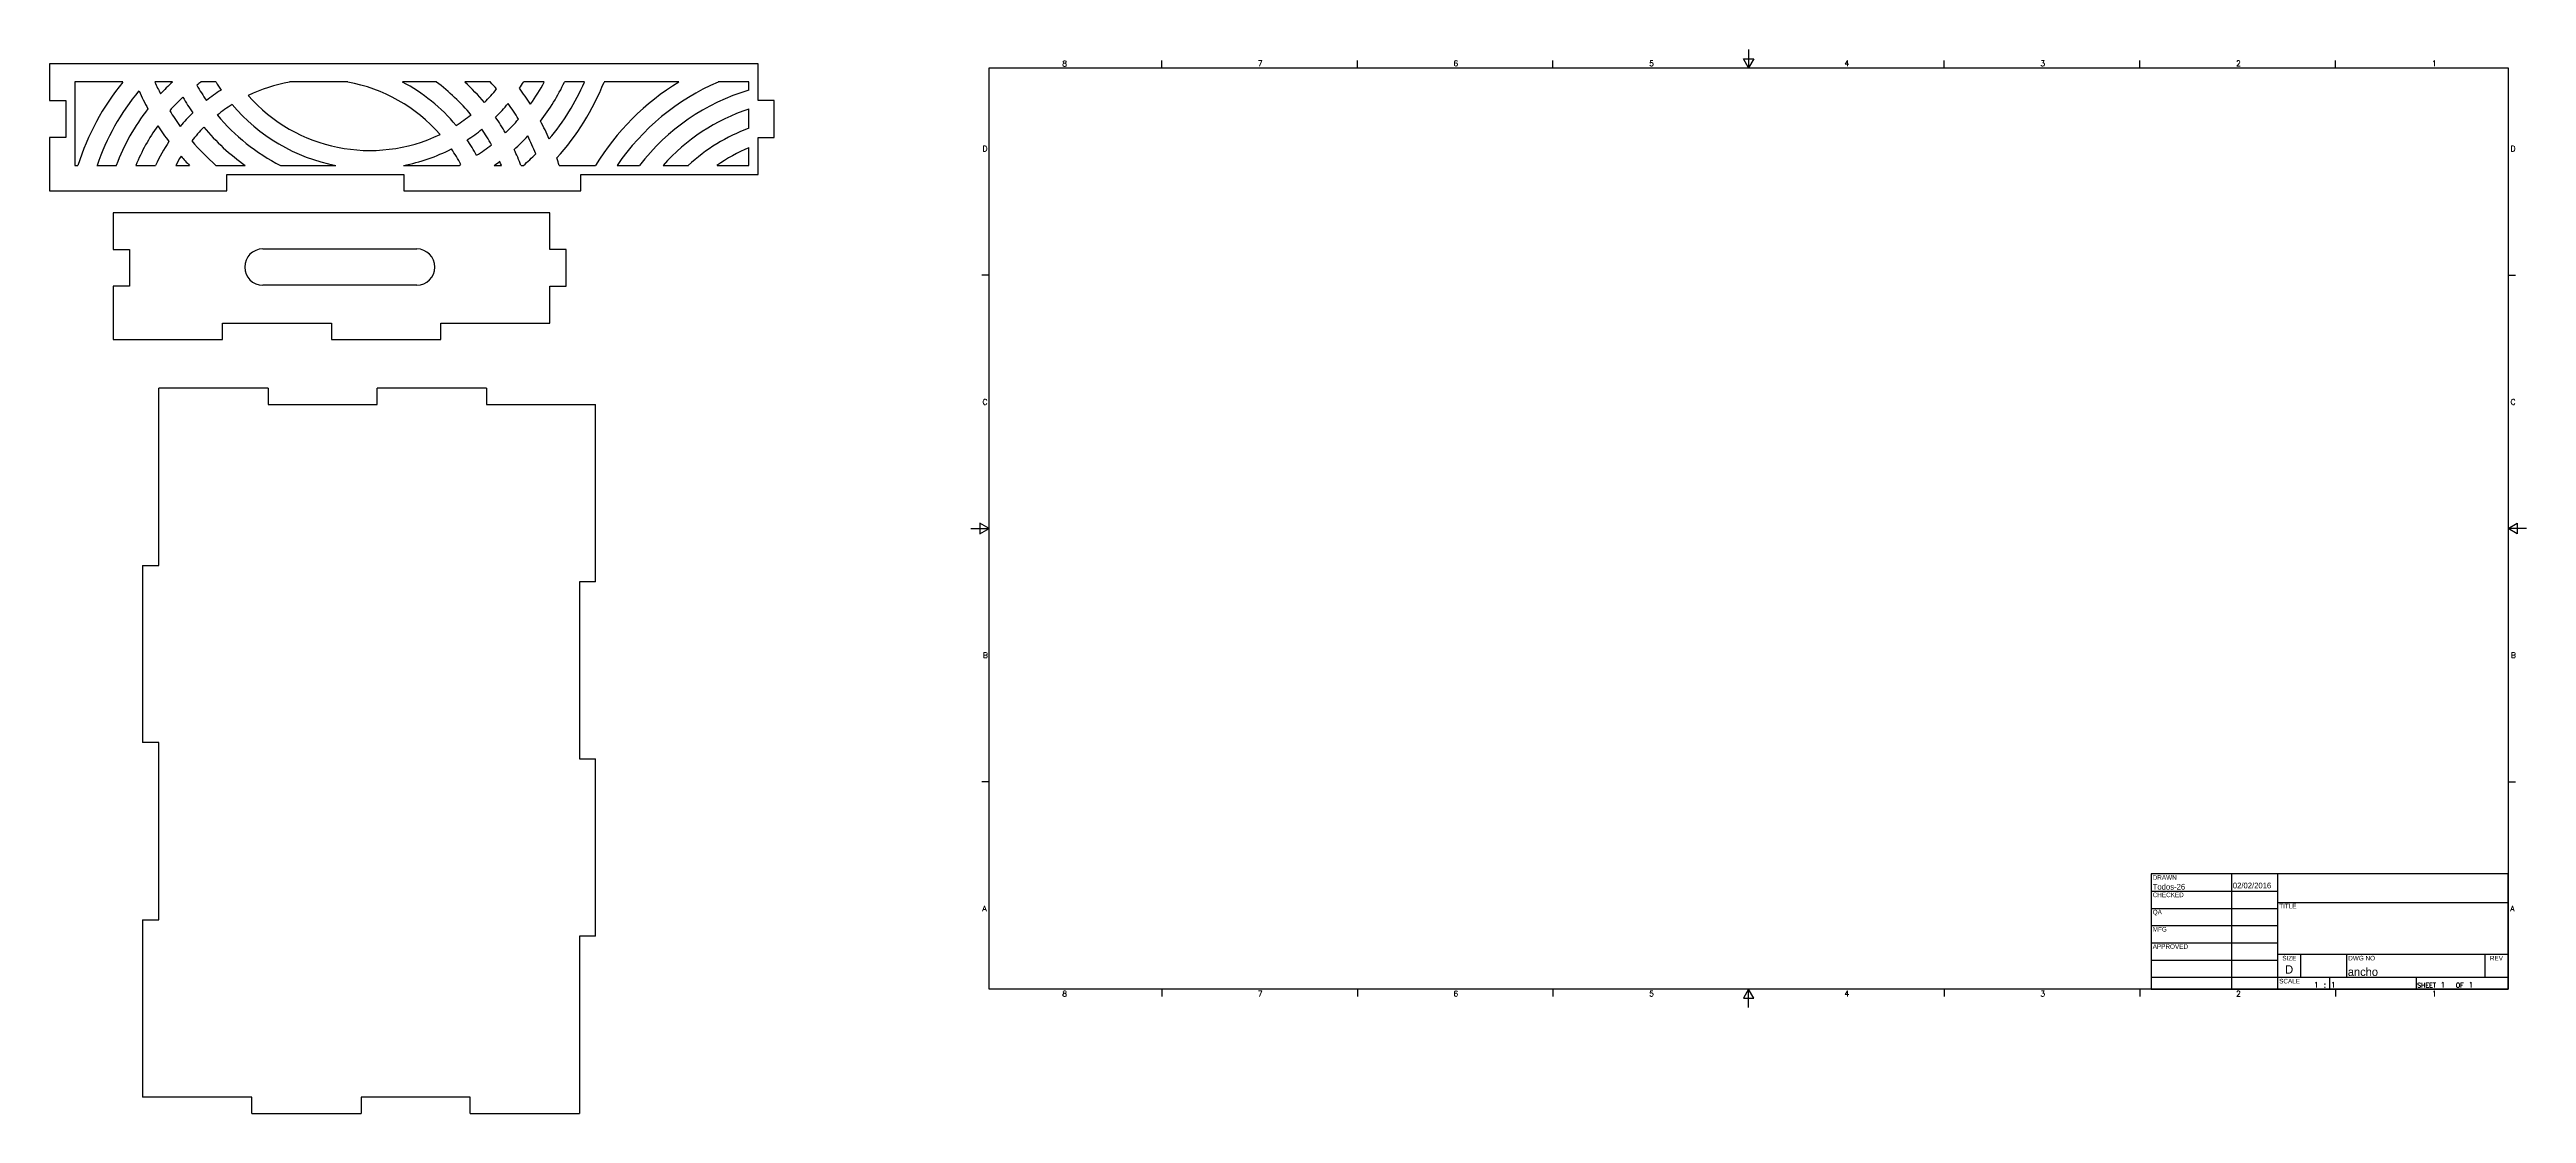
# Model space of a CAD drawing. Extents: x -506 to 861, y -43 to 544.
import ezdxf
from ezdxf.enums import TextEntityAlignment as Align

# ---------------------------------------------------------------- set-up
doc = ezdxf.new("R2010")
doc.units = 0
doc.layers.get('0').update_dxf_attribs({"linetype": 'CONTINUOUS'})
for name, color, linetype in [('BORDER__ANSI_', 7, 'CONTINUOUS'), ('TITLE__ANSI_', 7, 'CONTINUOUS'), ('VISIBLE__ANSI_', 7, 'CONTINUOUS')]:
    doc.layers.add(name, color=color, linetype=linetype)
doc.styles.add('NOTE_TEXT__ANSI_', font='txt.shx', dxfattribs={"bigfont": 'bigfont.shx'})
doc.styles.add('TEXT_STYLE30', font='txt')
doc.styles.add('TEXT_STYLE38', font='txt')
doc.styles.add('TEXT_STYLE39', font='txt')

# ---------------------------------------------------------------- blocks, each defined once
blk = doc.blocks.new('*U6')
at = {"layer": 'BORDER__ANSI_', "style": 'NOTE_TEXT__ANSI_'}
blk.add_text('1', height=3.05, dxfattribs=at).set_placement((808.9, 534.4))
blk = doc.blocks.new('*U7')
at = {"layer": 'BORDER__ANSI_', "style": 'NOTE_TEXT__ANSI_'}
blk.add_text('1', height=3.05, dxfattribs=at).set_placement((808.9, 21.3))
blk = doc.blocks.new('*U8')
at = {"layer": 'BORDER__ANSI_', "style": 'NOTE_TEXT__ANSI_'}
blk.add_text('2', height=3.05, dxfattribs=at).set_placement((700.8, 534.4))
blk = doc.blocks.new('*U9')
at = {"layer": 'BORDER__ANSI_', "style": 'NOTE_TEXT__ANSI_'}
blk.add_text('2', height=3.05, dxfattribs=at).set_placement((700.8, 21.3))
blk = doc.blocks.new('*U10')
at = {"layer": 'BORDER__ANSI_', "style": 'NOTE_TEXT__ANSI_'}
blk.add_text('3', height=3.05, dxfattribs=at).set_placement((592.8, 534.4))
blk = doc.blocks.new('*U11')
at = {"layer": 'BORDER__ANSI_', "style": 'NOTE_TEXT__ANSI_'}
blk.add_text('3', height=3.05, dxfattribs=at).set_placement((592.8, 21.3))
blk = doc.blocks.new('*U12')
at = {"layer": 'BORDER__ANSI_', "style": 'NOTE_TEXT__ANSI_'}
blk.add_text('4', height=3.05, dxfattribs=at).set_placement((484.7, 534.4))
blk = doc.blocks.new('*U13')
at = {"layer": 'BORDER__ANSI_', "style": 'NOTE_TEXT__ANSI_'}
blk.add_text('4', height=3.05, dxfattribs=at).set_placement((484.7, 21.3))
blk = doc.blocks.new('*U14')
at = {"layer": 'BORDER__ANSI_', "style": 'NOTE_TEXT__ANSI_'}
blk.add_text('5', height=3.05, dxfattribs=at).set_placement((376.9, 534.4))
blk = doc.blocks.new('*U15')
at = {"layer": 'BORDER__ANSI_', "style": 'NOTE_TEXT__ANSI_'}
blk.add_text('5', height=3.05, dxfattribs=at).set_placement((376.9, 21.3))
blk = doc.blocks.new('*U16')
at = {"layer": 'BORDER__ANSI_', "style": 'NOTE_TEXT__ANSI_'}
blk.add_text('6', height=3.05, dxfattribs=at).set_placement((268.9, 534.4))
blk = doc.blocks.new('*U17')
at = {"layer": 'BORDER__ANSI_', "style": 'NOTE_TEXT__ANSI_'}
blk.add_text('6', height=3.05, dxfattribs=at).set_placement((268.9, 21.3))
blk = doc.blocks.new('*U18')
at = {"layer": 'BORDER__ANSI_', "style": 'NOTE_TEXT__ANSI_'}
blk.add_text('7', height=3.05, dxfattribs=at).set_placement((161, 534.4))
blk = doc.blocks.new('*U19')
at = {"layer": 'BORDER__ANSI_', "style": 'NOTE_TEXT__ANSI_'}
blk.add_text('7', height=3.05, dxfattribs=at).set_placement((161, 21.3))
blk = doc.blocks.new('*U20')
at = {"layer": 'BORDER__ANSI_', "style": 'NOTE_TEXT__ANSI_'}
blk.add_text('8', height=3.05, dxfattribs=at).set_placement((53, 534.3))
blk = doc.blocks.new('*U21')
at = {"layer": 'BORDER__ANSI_', "style": 'NOTE_TEXT__ANSI_'}
blk.add_text('8', height=3.05, dxfattribs=at).set_placement((53, 21.3))
blk = doc.blocks.new('*U22')
at = {"layer": 'BORDER__ANSI_', "style": 'NOTE_TEXT__ANSI_'}
blk.add_text('A', height=3.05, dxfattribs=at).set_placement((8.9, 68.3))
blk = doc.blocks.new('*U23')
at = {"layer": 'BORDER__ANSI_', "style": 'NOTE_TEXT__ANSI_'}
blk.add_text('A', height=3.05, dxfattribs=at).set_placement((852.1, 68.3))
blk = doc.blocks.new('*U24')
at = {"layer": 'BORDER__ANSI_', "style": 'NOTE_TEXT__ANSI_'}
blk.add_text('B', height=3.05, dxfattribs=at).set_placement((9.2, 208))
blk = doc.blocks.new('*U25')
at = {"layer": 'BORDER__ANSI_', "style": 'NOTE_TEXT__ANSI_'}
blk.add_text('B', height=3.05, dxfattribs=at).set_placement((852.5, 208))
blk = doc.blocks.new('*U26')
at = {"layer": 'BORDER__ANSI_', "style": 'NOTE_TEXT__ANSI_'}
blk.add_text('C', height=3.05, dxfattribs=at).set_placement((9, 347.7))
blk = doc.blocks.new('*U27')
at = {"layer": 'BORDER__ANSI_', "style": 'NOTE_TEXT__ANSI_'}
blk.add_text('C', height=3.05, dxfattribs=at).set_placement((852.3, 347.7))
blk = doc.blocks.new('*U28')
at = {"layer": 'BORDER__ANSI_', "style": 'NOTE_TEXT__ANSI_'}
blk.add_text('D', height=3.05, dxfattribs=at).set_placement((9, 487.4))
blk = doc.blocks.new('*U29')
at = {"layer": 'BORDER__ANSI_', "style": 'NOTE_TEXT__ANSI_'}
blk.add_text('D', height=3.05, dxfattribs=at).set_placement((852.3, 487.4))
blk = doc.blocks.new('BORDERS_DEFAULT_BORDER')
at = {"layer": 'BORDER__ANSI_'}
for p, q in [((108, 533.4), (108, 537.5)), ((215.9, 533.4), (215.9, 537.5)), ((323.8, 533.4), (323.8, 537.5)), ((539.7, 533.4), (539.7, 537.5)), ((647.7, 533.4), (647.7, 537.5)), ((755.7, 533.4), (755.7, 537.5)), ((12.7, 419.1), (8.6, 419.1)), ((850.9, 419.1), (855, 419.1)), ((12.7, 139.7), (8.6, 139.7)), ((850.9, 139.7), (855, 139.7)), ((108, 25.4), (108, 21.3)), ((215.9, 25.4), (215.9, 21.3)), ((323.8, 25.4), (323.8, 21.3)), ((539.7, 25.4), (539.7, 21.3)), ((647.7, 25.4), (647.7, 21.3)), ((755.7, 25.4), (755.7, 21.3))]:
    blk.add_line(p, q, dxfattribs=at)
at = {"layer": 'BORDER__ANSI_', "flags": 128}
for points in [[(12.7, 25.4), (12.7, 533.4), (850.9, 533.4), (850.9, 25.4), (12.7, 25.4)], [(431.8, 543.6), (431.8, 533.4), (428.9, 538.5), (434.7, 538.5), (431.8, 533.4)], [(2.5, 279.4), (12.7, 279.4), (7.6, 282.3), (7.6, 276.5), (12.7, 279.4)], [(861.1, 279.4), (850.9, 279.4), (856, 282.3), (856, 276.5), (850.9, 279.4)], [(431.8, 15.2), (431.8, 25.4), (428.9, 20.3), (434.7, 20.3), (431.8, 25.4)]]:
    blk.add_lwpolyline(points, dxfattribs=at)
for name in ['*U20', '*U18', '*U16', '*U14', '*U12', '*U10', '*U8', '*U6', '*U28', '*U29', '*U26', '*U27', '*U24', '*U25', '*U22', '*U23', '*U21', '*U19', '*U17', '*U15', '*U13', '*U11', '*U9', '*U7']:
    blk.add_blockref(name, (0, 0))
blk = doc.blocks.new('*U30')
at = {"layer": 'TITLE__ANSI_', "style": 'NOTE_TEXT__ANSI_'}
for s, height, p in [('SHEET', 2.54, (273.7, 126.5)), (' 1  ', 3.05, (283.9, 126.5)), ('OF', 2.54, (295.1, 126.5)), (' 1', 3.05, (299.4, 126.5))]:
    blk.add_text(s, height=height, dxfattribs=at).set_placement(p)
blk = doc.blocks.new('TITLE_BLOCKS_ANSI_-_LARGE')
at = {"layer": 'TITLE__ANSI_'}
for p, q in [((127, 189.2), (127, 125.7)), ((323.9, 189.2), (127, 189.2)), ((127, 179.7), (196.9, 179.7)), ((171.5, 125.7), (171.5, 189.2)), ((196.9, 125.7), (196.9, 189.2)), ((323.9, 125.7), (323.9, 189.2)), ((127, 170.2), (196.9, 170.2)), ((196.9, 173.5), (323.9, 173.5)), ((127, 160.7), (196.9, 160.7)), ((127, 151.1), (196.9, 151.1)), ((127, 141.6), (196.9, 141.6)), ((323.9, 144.8), (196.9, 144.8)), ((209.6, 132.1), (209.6, 144.8)), ((235, 132.1), (235, 144.8)), ((311.2, 132.1), (311.2, 144.8)), ((196.9, 132.1), (127, 132.1)), ((127, 125.7), (323.9, 125.7)), ((323.9, 132.1), (196.9, 132.1)), ((225.3, 132.1), (225.3, 125.7)), ((273.1, 132.1), (273.1, 125.7))]:
    blk.add_line(p, q, dxfattribs=at)
blk.add_blockref('*U30', (0, 0))
at = {"layer": 'TITLE__ANSI_', "style": 'TEXT_STYLE38'}
for s, p in [('CHECKED', (127.8, 178.9)), ('DRAWN', (127.8, 188.5)), ('QA', (127.8, 169.4)), ('TITLE', (197.6, 172.7)), ('APPROVED', (127.8, 150.4)), ('MFG', (127.8, 159.9)), ('DWG NO', (235.7, 144)), ('SCALE', (197.6, 131.3))]:
    blk.add_text(s, height=2.54, dxfattribs=at).set_placement(p, align=Align.TOP_LEFT)
for s, p in [('SIZE', (203.2, 144)), ('REV', (317.5, 144))]:
    blk.add_text(s, height=2.54, dxfattribs=at).set_placement(p, align=Align.TOP_CENTER)
at = {"layer": 'TITLE__ANSI_'}
for tag, p, height, style in [('AUTHOR_001', (127.8, 180.5), 3.17, 'TEXT_STYLE39'), ('CREATION_DATE_001', (172, 181.2), 3.17, 'TEXT_STYLE39'), ('Sheet_Size_001', (200.9, 134.2), 4.57, 'TEXT_STYLE30'), ('PART_NUMBER_001', (235.5, 132.9), 4.57, 'TEXT_STYLE30'), ('Initial_View_Scale_001', (216.8, 126.5), 3.05, 'NOTE_TEXT__ANSI_')]:
    blk.add_attdef(tag, p, '', height=height, dxfattribs=dict(at, style=style))
at = {"layer": 'TITLE__ANSI_', "style": 'TEXT_STYLE39'}
for tag, p in [('COMPANY', (260.4, 181.4)), ('REVISION_NUMBER', (317.5, 136.5))]:
    blk.add_attdef(tag, text='', height=3.17, dxfattribs=at).set_placement(p, align=Align.MIDDLE_CENTER)
for tag, p in [('CHECKED_BY', (127.8, 170.9)), ('CHECKED_DATE', (172.2, 170.9)), ('MFG_APPROVED_BY', (127.8, 151.9)), ('MFG_APPROVED_DATE', (172.2, 151.9)), ('ENG_APPROVED_BY', (127.8, 142.4)), ('ENG_APPROVAL_DATE', (172.2, 142.4))]:
    blk.add_attdef(tag, text='', height=3.17, dxfattribs=at).set_placement(p, align=Align.BOTTOM_LEFT)
at = {"layer": 'TITLE__ANSI_', "style": 'TEXT_STYLE30'}
blk.add_attdef('TITLE', text='', height=4.57, dxfattribs=at).set_placement((197.6, 158.1), align=Align.MIDDLE_LEFT)

msp = doc.modelspace()

# ---------------------------------------------------------------- linework, layer by layer
at = {"layer": 'VISIBLE__ANSI_'}
for p, q in [((-114.9, 535.7), (-505.9, 535.7)), ((-505.9, 535.7), (-505.9, 515.4)), ((-114.9, 515.4), (-114.9, 535.7)), ((-491.9, 525.7), (-491.9, 479.7)), ((-465.4, 525.7), (-491.9, 525.7)), ((-438.1, 525.7), (-447.7, 525.7)), ((-414, 525.7), (-422.4, 525.7)), ((-341.3, 525.7), (-373.4, 525.7)), ((-292.4, 525.7), (-311.1, 525.7)), ((-262.5, 525.7), (-276.7, 525.7)), ((-232.9, 525.7), (-244.4, 525.7)), ((-210.7, 525.7), (-221.7, 525.7)), ((-158.6, 525.7), (-199.8, 525.7)), ((-119.9, 525.7), (-136.9, 525.7)), ((-119.9, 521.3), (-119.9, 525.7)), ((-505.9, 515.4), (-496.9, 515.4)), ((-496.9, 515.4), (-496.9, 495)), ((-119.9, 500.2), (-119.9, 510.8)), ((-105.9, 515.4), (-114.9, 515.4)), ((-105.9, 495), (-105.9, 515.4)), ((-496.9, 495), (-505.9, 495)), ((-505.9, 495), (-505.9, 465.7)), ((-114.9, 474.7), (-114.9, 495)), ((-114.9, 495), (-105.9, 495)), ((-491.9, 479.7), (-490.2, 479.7)), ((-479.7, 479.7), (-469, 479.7)), ((-458.3, 479.7), (-447.4, 479.7)), ((-436.2, 479.7), (-428.6, 479.7)), ((-414.1, 479.7), (-397.9, 479.7)), ((-378.5, 479.7), (-347.9, 479.7)), ((-310.5, 479.7), (-279.9, 479.7)), ((-260.5, 479.7), (-256.5, 479.7)), ((-245.7, 479.7), (-244.3, 479.7)), ((-224.6, 479.7), (-204.5, 479.7)), ((-192.6, 479.7), (-180.3, 479.7)), ((-167.3, 479.7), (-153.3, 479.7)), ((-137.5, 479.7), (-119.9, 479.7)), ((-119.9, 479.7), (-119.9, 489.5)), ((-505.9, 465.7), (-408.1, 465.7)), ((-408.1, 465.7), (-408.1, 474.7)), ((-408.1, 474.7), (-310.4, 474.7)), ((-310.4, 474.7), (-310.4, 465.7)), ((-310.4, 465.7), (-212.6, 465.7)), ((-212.6, 465.7), (-212.6, 474.7)), ((-212.6, 474.7), (-114.9, 474.7)), ((-470.7, 453.6), (-470.7, 433.3)), ((-229.7, 453.6), (-470.7, 453.6)), ((-229.7, 433.3), (-229.7, 453.6)), ((-470.7, 433.3), (-461.7, 433.3)), ((-461.7, 433.3), (-461.7, 413)), ((-388.2, 433.6), (-303.2, 433.6)), ((-220.7, 433.3), (-229.7, 433.3)), ((-220.7, 413), (-220.7, 433.3)), ((-461.7, 413), (-470.7, 413)), ((-470.7, 413), (-470.7, 383.6)), ((-303.2, 413.6), (-388.2, 413.6)), ((-229.7, 392.6), (-229.7, 413)), ((-229.7, 413), (-220.7, 413)), ((-470.7, 383.6), (-410.5, 383.6)), ((-410.5, 392.6), (-350.2, 392.6)), ((-410.5, 383.6), (-410.5, 392.6)), ((-350.2, 392.6), (-350.2, 383.6)), ((-350.2, 383.6), (-290, 383.6)), ((-290, 392.6), (-229.7, 392.6)), ((-290, 383.6), (-290, 392.6)), ((-445.5, 259), (-445.5, 356.8)), ((-385.2, 356.8), (-445.5, 356.8)), ((-385.2, 356.8), (-385.2, 347.8)), ((-325, 347.8), (-325, 356.8)), ((-264.7, 356.8), (-325, 356.8)), ((-264.7, 356.8), (-264.7, 347.8)), ((-385.2, 347.8), (-325, 347.8)), ((-264.7, 347.8), (-204.5, 347.8)), ((-204.5, 250), (-204.5, 347.8)), ((-454.5, 259), (-445.5, 259)), ((-454.5, 259), (-454.5, 161.3)), ((-204.5, 250), (-213.5, 250)), ((-213.5, 250), (-213.5, 152.3)), ((-445.5, 161.3), (-454.5, 161.3)), ((-445.5, 63.5), (-445.5, 161.3)), ((-213.5, 152.3), (-204.5, 152.3)), ((-204.5, 54.5), (-204.5, 152.3)), ((-454.5, 63.5), (-445.5, 63.5)), ((-454.5, 63.5), (-454.5, -34.2)), ((-204.5, 54.5), (-213.5, 54.5)), ((-213.5, 54.5), (-213.5, -43.2)), ((-394.2, -34.2), (-454.5, -34.2)), ((-394.2, -43.2), (-394.2, -34.2)), ((-334, -34.2), (-334, -43.2)), ((-273.7, -34.2), (-334, -34.2)), ((-273.7, -43.2), (-273.7, -34.2)), ((-394.2, -43.2), (-334, -43.2)), ((-273.7, -43.2), (-213.5, -43.2))]:
    msp.add_line(p, q, dxfattribs=at)
for centre, radius, start, end in [((-357.4, 437.9), 139.2, 140.9187, 162.541), ((-357.4, 437.9), 129.2, 140.1049, 161.141), ((-329.2, 577.1), 139.2, 203.8713, 208.4139), ((-329.2, 577.1), 129.2, 203.4642, 206.6792), ((-357.4, 437.9), 119.2, 132.5933, 137.0706), ((-357.4, 437.9), 109.2, 126.527, 128.0008), ((-329.2, 577.1), 109.2, 209.1213, 214.4032), ((-357.4, 437.9), 99.2, 122.8539, 128.6324), ((-329.2, 577.1), 99.2, 211.2359, 214.2682), ((-357.4, 437.9), 89.2, 100.3592, 115.8111), ((-357.4, 437.9), 89.2, 41.311, 79.6408), ((-357.4, 437.9), 99.2, 40.0632, 62.1976), ((-357.4, 437.9), 109.2, 39.653, 53.473), ((-357.4, 437.9), 119.2, 39.8523, 47.4067), ((-329.2, 577.1), 89.2, 315.2422, 321.735), ((-357.4, 437.9), 129.2, 40.5251, 42.7818), ((-329.2, 577.1), 99.2, 326.3869, 328.7641), ((-357.4, 437.9), 139.2, 32.874, 37.2623), ((-329.2, 577.1), 109.2, 324.3534, 331.8952), ((-329.2, 577.1), 119.2, 322.2592, 334.4325), ((-329.2, 577.1), 129.2, 320.1049, 336.5358), ((-329.2, 577.1), 139.2, 317.8883, 338.3105), ((-85.8, 407), 139.2, 121.5391, 148.5414), ((-85.8, 407), 129.2, 113.3304, 145.7872), ((-85.8, 407), 119.2, 106.6389, 142.4518), ((-357.4, 437.9), 119.2, 142.2592, 159.4912), ((-357.4, 437.9), 109.2, 133.3475, 138.7885), ((-329.2, 577.1), 129.2, 211.3666, 215.9776), ((-357.4, 437.9), 99.2, 134.4505, 140.3543), ((-329.2, 577.1), 119.2, 210.102, 215.0047), ((-357.4, 437.9), 89.2, 122.3695, 128.8122), ((-329.2, 577.1), 109.2, 219.653, 243.1554), ((-329.2, 577.1), 99.2, 220.0632, 259.1596), ((-329.2, 577.1), 89.2, 221.311, 295.8111), ((-329.2, 577.1), 89.2, 302.3695, 308.8122), ((-329.2, 577.1), 99.2, 314.4505, 320.3543), ((-357.4, 437.9), 119.2, 30.102, 35.0047), ((-357.4, 437.9), 129.2, 31.3666, 35.9776), ((-85.8, 407), 109.2, 108.2133, 138.3005), ((-357.4, 437.9), 109.2, 144.3534, 157.5159), ((-357.4, 437.9), 99.2, 146.3869, 155.1042), ((-329.2, 577.1), 139.2, 212.874, 217.2623), ((-357.4, 437.9), 89.2, 135.2422, 141.735), ((-329.2, 577.1), 129.2, 220.5251, 228.9507), ((-329.2, 577.1), 119.2, 219.8523, 234.8252), ((-329.2, 577.1), 99.2, 302.8539, 308.6324), ((-357.4, 437.9), 99.2, 28.4897, 34.2682), ((-357.4, 437.9), 109.2, 29.1213, 34.4032), ((-329.2, 577.1), 109.2, 313.3475, 318.7885), ((-329.2, 577.1), 119.2, 311.9979, 317.0706), ((-357.4, 437.9), 129.2, 21.9012, 26.6792), ((-357.4, 437.9), 139.2, 23.8713, 28.4139), ((-85.8, 407), 99.2, 110.1241, 132.9233), ((-357.4, 437.9), 89.2, 148.3561, 152.0857), ((-329.2, 577.1), 139.2, 221.5885, 224.4252), ((-329.2, 577.1), 99.2, 280.8404, 297.0588), ((-357.4, 437.9), 89.2, 28.3098, 34.7525), ((-329.2, 577.1), 109.2, 296.8446, 297.469), ((-329.2, 577.1), 109.2, 302.7188, 308.0008), ((-329.2, 577.1), 119.2, 305.1748, 307.0201), ((-357.4, 437.9), 109.2, 22.4841, 23.7746), ((-357.4, 437.9), 119.2, 20.5088, 25.1241), ((-329.2, 577.1), 129.2, 311.0493, 315.2208), ((-357.4, 437.9), 139.2, 17.459, 19.2337), ((-85.8, 407), 89.2, 112.4958, 125.4783), ((-388.2, 423.6), 10, 90, 270), ((-303.2, 423.6), 10, 270, 90)]:
    msp.add_arc(centre, radius, start, end, dxfattribs=at)

# ---------------------------------------------------------------- block references
msp.add_blockref('BORDERS_DEFAULT_BORDER', (0, 0))
msp.add_blockref('TITLE_BLOCKS_ANSI_-_LARGE', (527, -100.3)).add_auto_attribs({'AUTHOR_001': 'Todos-26', 'CREATION_DATE_001': '02/02/2016', 'PART_NUMBER_001': 'ancho', 'Sheet_Size_001': 'D', 'Initial_View_Scale_001': '1 : 1'})

doc.saveas('drawing.dxf')
